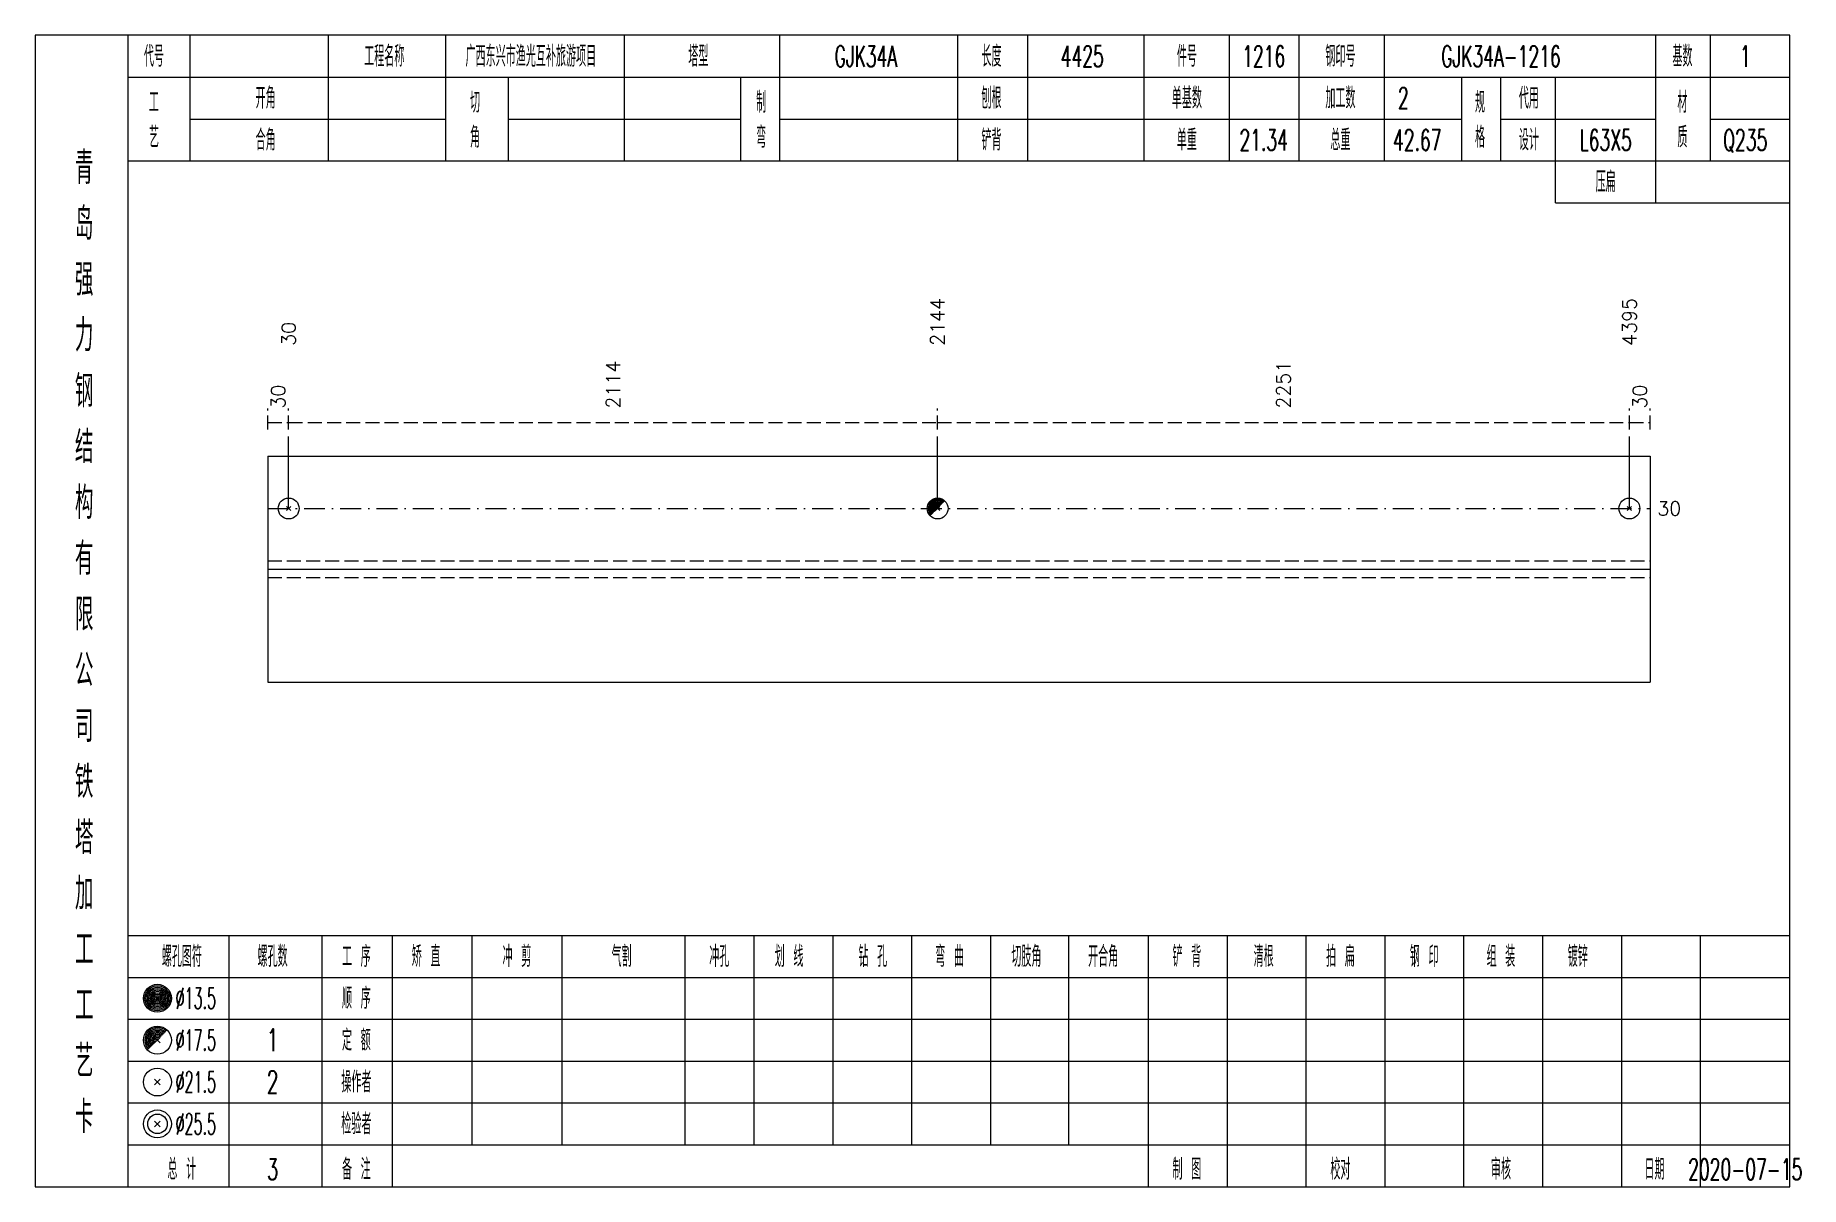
# Model space of a CAD drawing. Extents: x 0 to 2606, y -377 to 6479.
# Drawn here: x 2091.2 to 2344.1, y 1225 to 1390 of the extents above; entities that cross this region are included whole.
import ezdxf
from ezdxf.enums import TextEntityAlignment as Align

# ---------------------------------------------------------------- set-up
doc = ezdxf.new("R2010")
doc.units = 0
doc.header["$MEASUREMENT"] = 0
doc.linetypes.add('一点画线', pattern=[5.2, 3, -1, 0.2, -1])
doc.linetypes.add('虚线', pattern=[2.75, 2, -0.75])
doc.layers.get('0').update_dxf_attribs({"linetype": 'CONTINUOUS', "lineweight": 25})
doc.layers.add('1', color=7, linetype='CONTINUOUS', lineweight=25)
doc.layers.add('4', color=7, linetype='CONTINUOUS', lineweight=25)
doc.styles.get("Standard").update_dxf_attribs({"font": 'simplex.shx', "width": 0.7, "height": 3, "bigfont": 'gbhzfs.shx'})

msp = doc.modelspace()

# ---------------------------------------------------------------- texts
at = {"color": 7, "linetype": 'Continuous', "lineweight": 13}
for s, p in [('2144', (2220.48, 1345.5)), ('4395', (2319.6, 1345.5)), ('30', (2127.5, 1345.5))]:
    msp.add_text(s, height=2, rotation=90, dxfattribs=at).set_placement(p, align=Align.MIDDLE_LEFT)
at = {"color": 8, "linetype": 'Continuous', "lineweight": 9}
for s, p in [('2114', (2173.99, 1336.5)), ('2251', (2270.04, 1336.5)), ('30', (2126, 1336.5)), ('30', (2321.1, 1336.5))]:
    msp.add_text(s, height=2, rotation=90, dxfattribs=at).set_placement(p, align=Align.MIDDLE_LEFT)
at = {"color": 7, "linetype": 'Continuous', "lineweight": 13}
msp.add_text('30', height=2, dxfattribs=at).set_placement((2323.6, 1322.19), align=Align.MIDDLE_LEFT)
at = {"layer": '4', "color": 1, "linetype": 'Continuous', "lineweight": 13}
for s, height, width, p in [('代号', 3, 0.6, (2108.2, 1387)), ('工程名称', 3, 0.6, (2141.2, 1387)), ('广西东兴市渔光互补旅游项目', 3, 0.6, (2162.2, 1387)), ('塔型', 3, 0.6, (2186.2, 1387)), ('长度', 3, 0.6, (2228.2, 1387)), ('件号', 3, 0.6, (2256.2, 1387)), ('钢印号', 3, 0.6, (2278.2, 1387)), ('基数', 3, 0.6, (2327.2, 1387)), ('GJK34A', 3, 0.6, (2210.2, 1387)), ('4425', 3, 0.6, (2241.2, 1387)), ('1216', 3, 0.6, (2267.2, 1387)), ('GJK34A-1216', 3, 0.6, (2301.2, 1387)), ('1', 3, 0.6, (2336.2, 1387)), ('工', 3, 0.6, (2108.2, 1380.4)), ('开角', 3, 0.6, (2124.2, 1381)), ('切', 3, 0.6, (2154.2, 1380.4)), ('制', 3, 0.6, (2195.2, 1380.4)), ('刨根', 3, 0.6, (2228.2, 1381)), ('单基数', 3, 0.6, (2256.2, 1381)), ('加工数', 3, 0.6, (2278.2, 1381)), ('2', 3, 0.6, (2287.2, 1381)), ('规', 3, 0.6, (2298.2, 1380.4)), ('代用', 3, 0.6, (2305.2, 1381)), ('材', 3, 0.6, (2327.2, 1380.4)), ('艺', 3, 0.6, (2108.2, 1375.4)), ('合角', 3, 0.6, (2124.2, 1375)), ('角', 3, 0.6, (2154.2, 1375.4)), ('弯', 3, 0.6, (2195.2, 1375.4)), ('铲背', 3, 0.6, (2228.2, 1375)), ('单重', 3, 0.6, (2256.2, 1375)), ('21.34', 3, 0.6, (2267.2, 1375)), ('总重', 3, 0.6, (2278.2, 1375)), ('42.67', 3, 0.6, (2289.2, 1375)), ('格', 3, 0.6, (2298.2, 1375.4)), ('设计', 3, 0.6, (2305.2, 1375)), ('L63X5', 3, 0.6, (2316.2, 1375)), ('质', 3, 0.6, (2327.2, 1375.4)), ('Q235', 3, 0.6, (2336.2, 1375)), ('青', 4.6, 0.8, (2098.2, 1371)), ('压扁', 3, 0.6, (2316.2, 1369)), ('岛', 4.6, 0.8, (2098.2, 1363)), ('强', 4.6, 0.8, (2098.2, 1355)), ('力', 4.6, 0.8, (2098.2, 1347)), ('钢', 4.6, 0.8, (2098.2, 1339)), ('结', 4.6, 0.8, (2098.2, 1331)), ('构', 4.6, 0.8, (2098.2, 1323)), ('有', 4.6, 0.8, (2098.2, 1315)), ('限', 4.6, 0.8, (2098.2, 1307)), ('公', 4.6, 0.8, (2098.2, 1299)), ('司', 4.6, 0.8, (2098.2, 1291)), ('铁', 4.6, 0.8, (2098.2, 1283)), ('塔', 4.6, 0.8, (2098.2, 1275)), ('加', 4.6, 0.8, (2098.2, 1267)), ('工', 4.6, 0.8, (2098.2, 1259)), ('螺孔图符', 3, 0.6, (2112.2, 1258)), ('螺孔数', 3, 0.6, (2125.2, 1258)), ('工 序', 3, 0.6, (2137.2, 1258)), ('矫 直', 3, 0.6, (2147.2, 1258)), ('冲 剪', 3, 0.6, (2160.2, 1258)), ('气割', 3, 0.6, (2175.2, 1258)), ('冲孔', 3, 0.6, (2189.2, 1258)), ('划 线', 3, 0.6, (2199.2, 1258)), ('钻 孔', 3, 0.6, (2211.2, 1258)), ('弯 曲', 3, 0.6, (2222.2, 1258)), ('切肢角', 3, 0.6, (2233.2, 1258)), ('开合角', 3, 0.6, (2244.2, 1258)), ('铲 背', 3, 0.6, (2256.2, 1258)), ('清根', 3, 0.6, (2267.2, 1258)), ('拍 扁', 3, 0.6, (2278.2, 1258)), ('钢 印', 3, 0.6, (2290.2, 1258)), ('组 装', 3, 0.6, (2301.2, 1258)), ('镀锌', 3, 0.6, (2312.2, 1258)), ('工', 4.6, 0.8, (2098.2, 1251)), ('%%C13.5', 3, 0.5, (2114.2, 1252)), ('顺 序', 3, 0.6, (2137.2, 1252)), ('%%C17.5', 3, 0.5, (2114.2, 1246)), ('1', 3.2, 0.6, (2125.2, 1246)), ('定 额', 3, 0.6, (2137.2, 1246)), ('艺', 4.6, 0.8, (2098.2, 1243)), ('%%C21.5', 3, 0.5, (2114.2, 1240)), ('2', 3.2, 0.6, (2125.2, 1240)), ('操作者', 3, 0.6, (2137.2, 1240)), ('卡', 4.6, 0.8, (2098.2, 1235)), ('%%C25.5', 3, 0.5, (2114.2, 1234)), ('检验者', 3, 0.6, (2137.2, 1234)), ('备 注', 3, 0.6, (2137.2, 1227.5)), ('校对', 3, 0.6, (2278.2, 1227.5)), ('审核', 3, 0.6, (2301.2, 1227.5)), ('总 计', 3, 0.6, (2112.2, 1227.5)), ('3', 3, 0.6, (2125.2, 1227.5)), ('制 图', 3, 0.6, (2256.2, 1227.5)), ('日期', 3, 0.6, (2323.2, 1227.5)), ('2020-07-15', 3, 0.6, (2336.2, 1227.5))]:
    msp.add_text(s, height=height, dxfattribs=dict(at, width=width)).set_placement(p, align=Align.MIDDLE_CENTER)

# ---------------------------------------------------------------- linework, layer by layer
at = {"color": 8, "linetype": '虚线', "lineweight": 9}
for p, q in [((2124.5, 1333.5), (2124.5, 1336.5)), ((2127.5, 1333.5), (2127.5, 1336.5)), ((2127.5, 1333.5), (2127.5, 1336.5)), ((2220.48, 1333.5), (2220.48, 1336.5)), ((2220.48, 1333.5), (2220.48, 1336.5)), ((2319.6, 1333.5), (2319.6, 1336.5)), ((2319.6, 1333.5), (2319.6, 1336.5)), ((2322.6, 1333.5), (2322.6, 1336.5)), ((2124.5, 1334.5), (2127.5, 1334.5)), ((2127.5, 1334.5), (2220.48, 1334.5)), ((2220.48, 1334.5), (2319.6, 1334.5)), ((2319.6, 1334.5), (2322.6, 1334.5))]:
    msp.add_line(p, q, dxfattribs=at)
at = {"color": 7, "linetype": 'Continuous', "lineweight": 13}
for p, q in [((2127.5, 1322.19), (2127.5, 1332.5)), ((2220.48, 1322.19), (2220.48, 1332.5)), ((2319.6, 1322.19), (2319.6, 1332.5)), ((2127.2, 1321.89), (2127.8, 1322.49)), ((2127.8, 1321.89), (2127.2, 1322.49)), ((2319.3, 1321.89), (2319.9, 1322.49)), ((2319.9, 1321.89), (2319.3, 1322.49))]:
    msp.add_line(p, q, dxfattribs=at)
at = {"color": 7, "linetype": 'Continuous', "lineweight": 18}
for p, q in [((2124.5, 1329.69), (2124.5, 1297.31)), ((2124.5, 1329.69), (2322.6, 1329.69)), ((2322.6, 1329.69), (2322.6, 1297.31)), ((2124.5, 1313.5), (2322.6, 1313.5))]:
    msp.add_line(p, q, dxfattribs=at)
at = {"color": 3, "linetype": '一点画线', "lineweight": 13}
msp.add_line((2124.5, 1322.19), (2322.6, 1322.19), dxfattribs=at)
at = {"color": 7, "linetype": 'Continuous', "lineweight": 0}
for p, q in [((2220.18, 1321.89), (2220.78, 1322.49)), ((2220.18, 1322.49), (2220.78, 1321.89))]:
    msp.add_line(p, q, dxfattribs=at)
at = {"color": 1, "linetype": '虚线', "lineweight": 18}
for p, q in [((2124.5, 1314.69), (2322.6, 1314.69)), ((2124.5, 1312.31), (2322.6, 1312.31))]:
    msp.add_line(p, q, dxfattribs=at)
at = {"color": 7, "linetype": 'Continuous', "lineweight": 13}
for centre in [(2127.5, 1322.19), (2220.48, 1322.19), (2319.6, 1322.19)]:
    msp.add_circle(centre, 1.5, dxfattribs=at)
for radius in [1.35, 1.2, 1.05, 0.9, 0.75, 0.6, 0.45, 0.3, 0.15]:
    msp.add_arc((2220.48, 1322.19), radius, 45, 225, dxfattribs=at)
at = {"layer": '1', "color": 7, "linetype": 'Continuous', "lineweight": 18}
msp.add_line((2124.5, 1297.31), (2322.6, 1297.31), dxfattribs=at)
at = {"layer": '4', "color": 1, "linetype": 'Continuous', "lineweight": 18}
for p, q in [((2104.5, 1225), (2104.5, 1390)), ((2113.4, 1372), (2113.4, 1390)), ((2133.2, 1372), (2133.2, 1390)), ((2150, 1372), (2150, 1390)), ((2175.6, 1372), (2175.6, 1390)), ((2197.9, 1372), (2197.9, 1390)), ((2223.4, 1372), (2223.4, 1390)), ((2233.4, 1372), (2233.4, 1390)), ((2250.1, 1372), (2250.1, 1390)), ((2262.3, 1372), (2262.3, 1390)), ((2272.3, 1372), (2272.3, 1390)), ((2284.5, 1372), (2284.5, 1390)), ((2323.4, 1366), (2323.4, 1390)), ((2331.2, 1372), (2331.2, 1390)), ((2104.5, 1384), (2342.6, 1384)), ((2159, 1372), (2159, 1384)), ((2192.3, 1372), (2192.3, 1384)), ((2295.6, 1372), (2295.6, 1384)), ((2301.2, 1372), (2301.2, 1384)), ((2309, 1366), (2309, 1384)), ((2113.4, 1378), (2150, 1378)), ((2159, 1378), (2192.3, 1378)), ((2197.9, 1378), (2295.6, 1378)), ((2301.2, 1378), (2323.4, 1378)), ((2331.2, 1378), (2342.6, 1378)), ((2104.5, 1372), (2342.6, 1372)), ((2309, 1366), (2342.6, 1366)), ((2104.5, 1261), (2342.6, 1261)), ((2119, 1225), (2119, 1261)), ((2132.3, 1225), (2132.3, 1261)), ((2142.4, 1225), (2142.4, 1261)), ((2153.8, 1231), (2153.8, 1261)), ((2166.7, 1231), (2166.7, 1261)), ((2184.3, 1231), (2184.3, 1261)), ((2194.2, 1231), (2194.2, 1261)), ((2205.5, 1231), (2205.5, 1261)), ((2216.8, 1231), (2216.8, 1261)), ((2228.1, 1231), (2228.1, 1261)), ((2239.3, 1231), (2239.3, 1261)), ((2250.7, 1231), (2250.7, 1261)), ((2262, 1231), (2262, 1261)), ((2273.3, 1231), (2273.3, 1261)), ((2284.6, 1231), (2284.6, 1261)), ((2295.9, 1231), (2295.9, 1261)), ((2307.2, 1231), (2307.2, 1261)), ((2318.5, 1231), (2318.5, 1261)), ((2329.8, 1231), (2329.8, 1261)), ((2104.5, 1255), (2342.6, 1255)), ((2104.5, 1249), (2342.6, 1249)), ((2104.5, 1243), (2342.6, 1243)), ((2104.5, 1237), (2342.6, 1237)), ((2104.5, 1231), (2342.6, 1231)), ((2250.7, 1225), (2250.7, 1231)), ((2262, 1225), (2262, 1231)), ((2273.3, 1225), (2273.3, 1231)), ((2284.6, 1225), (2284.6, 1231)), ((2295.9, 1225), (2295.9, 1231)), ((2307.2, 1225), (2307.2, 1231)), ((2318.5, 1225), (2318.5, 1231)), ((2329.8, 1225), (2329.8, 1231))]:
    msp.add_line(p, q, dxfattribs=at)
at = {"layer": '4', "color": 7, "linetype": 'Continuous', "lineweight": 13}
for p, q in [((2108.5, 1251.8), (2108.9, 1252.2)), ((2108.9, 1251.8), (2108.5, 1252.2)), ((2108.3, 1239.6), (2109.1, 1240.4)), ((2109.1, 1239.6), (2108.3, 1240.4)), ((2108.3, 1233.6), (2109.1, 1234.4)), ((2109.1, 1233.6), (2108.3, 1234.4))]:
    msp.add_line(p, q, dxfattribs=at)
at = {"layer": '4', "color": 7, "linetype": 'Continuous', "lineweight": 0}
for p, q in [((2108.3, 1245.6), (2109.1, 1246.4)), ((2108.3, 1246.4), (2109.1, 1245.6))]:
    msp.add_line(p, q, dxfattribs=at)
at = {"layer": '4', "color": 1, "linetype": 'Continuous', "lineweight": 18}
msp.add_lwpolyline([(2091.2, 1390), (2091.2, 1225), (2342.6, 1225), (2342.6, 1390)], close=True, dxfattribs=at)
at = {"layer": '4', "color": 7, "linetype": 'Continuous', "lineweight": 13}
for centre, radius in [((2108.7, 1252), 2), ((2108.7, 1252), 1.8), ((2108.7, 1252), 1.6), ((2108.7, 1252), 1.4), ((2108.7, 1252), 1.2), ((2108.7, 1252), 1), ((2108.7, 1252), 0.8), ((2108.7, 1252), 0.6), ((2108.7, 1252), 0.4), ((2108.7, 1252), 0.2), ((2108.7, 1246), 2), ((2108.7, 1240), 2), ((2108.7, 1234), 2), ((2108.7, 1234), 1.4)]:
    msp.add_circle(centre, radius, dxfattribs=at)
for radius in [1.8, 1.6, 1.4, 1.2, 1, 0.8, 0.6, 0.4, 0.2]:
    msp.add_arc((2108.7, 1246), radius, 45, 225, dxfattribs=at)

msp.set_redraw_order([(e.dxf.handle, doc.entitydb.next_handle()) for e in msp.query("TEXT MTEXT ATTDEF DIMENSION ARC_DIMENSION")])  # texts and dimensions are drawn at this point

doc.saveas('drawing.dxf')
